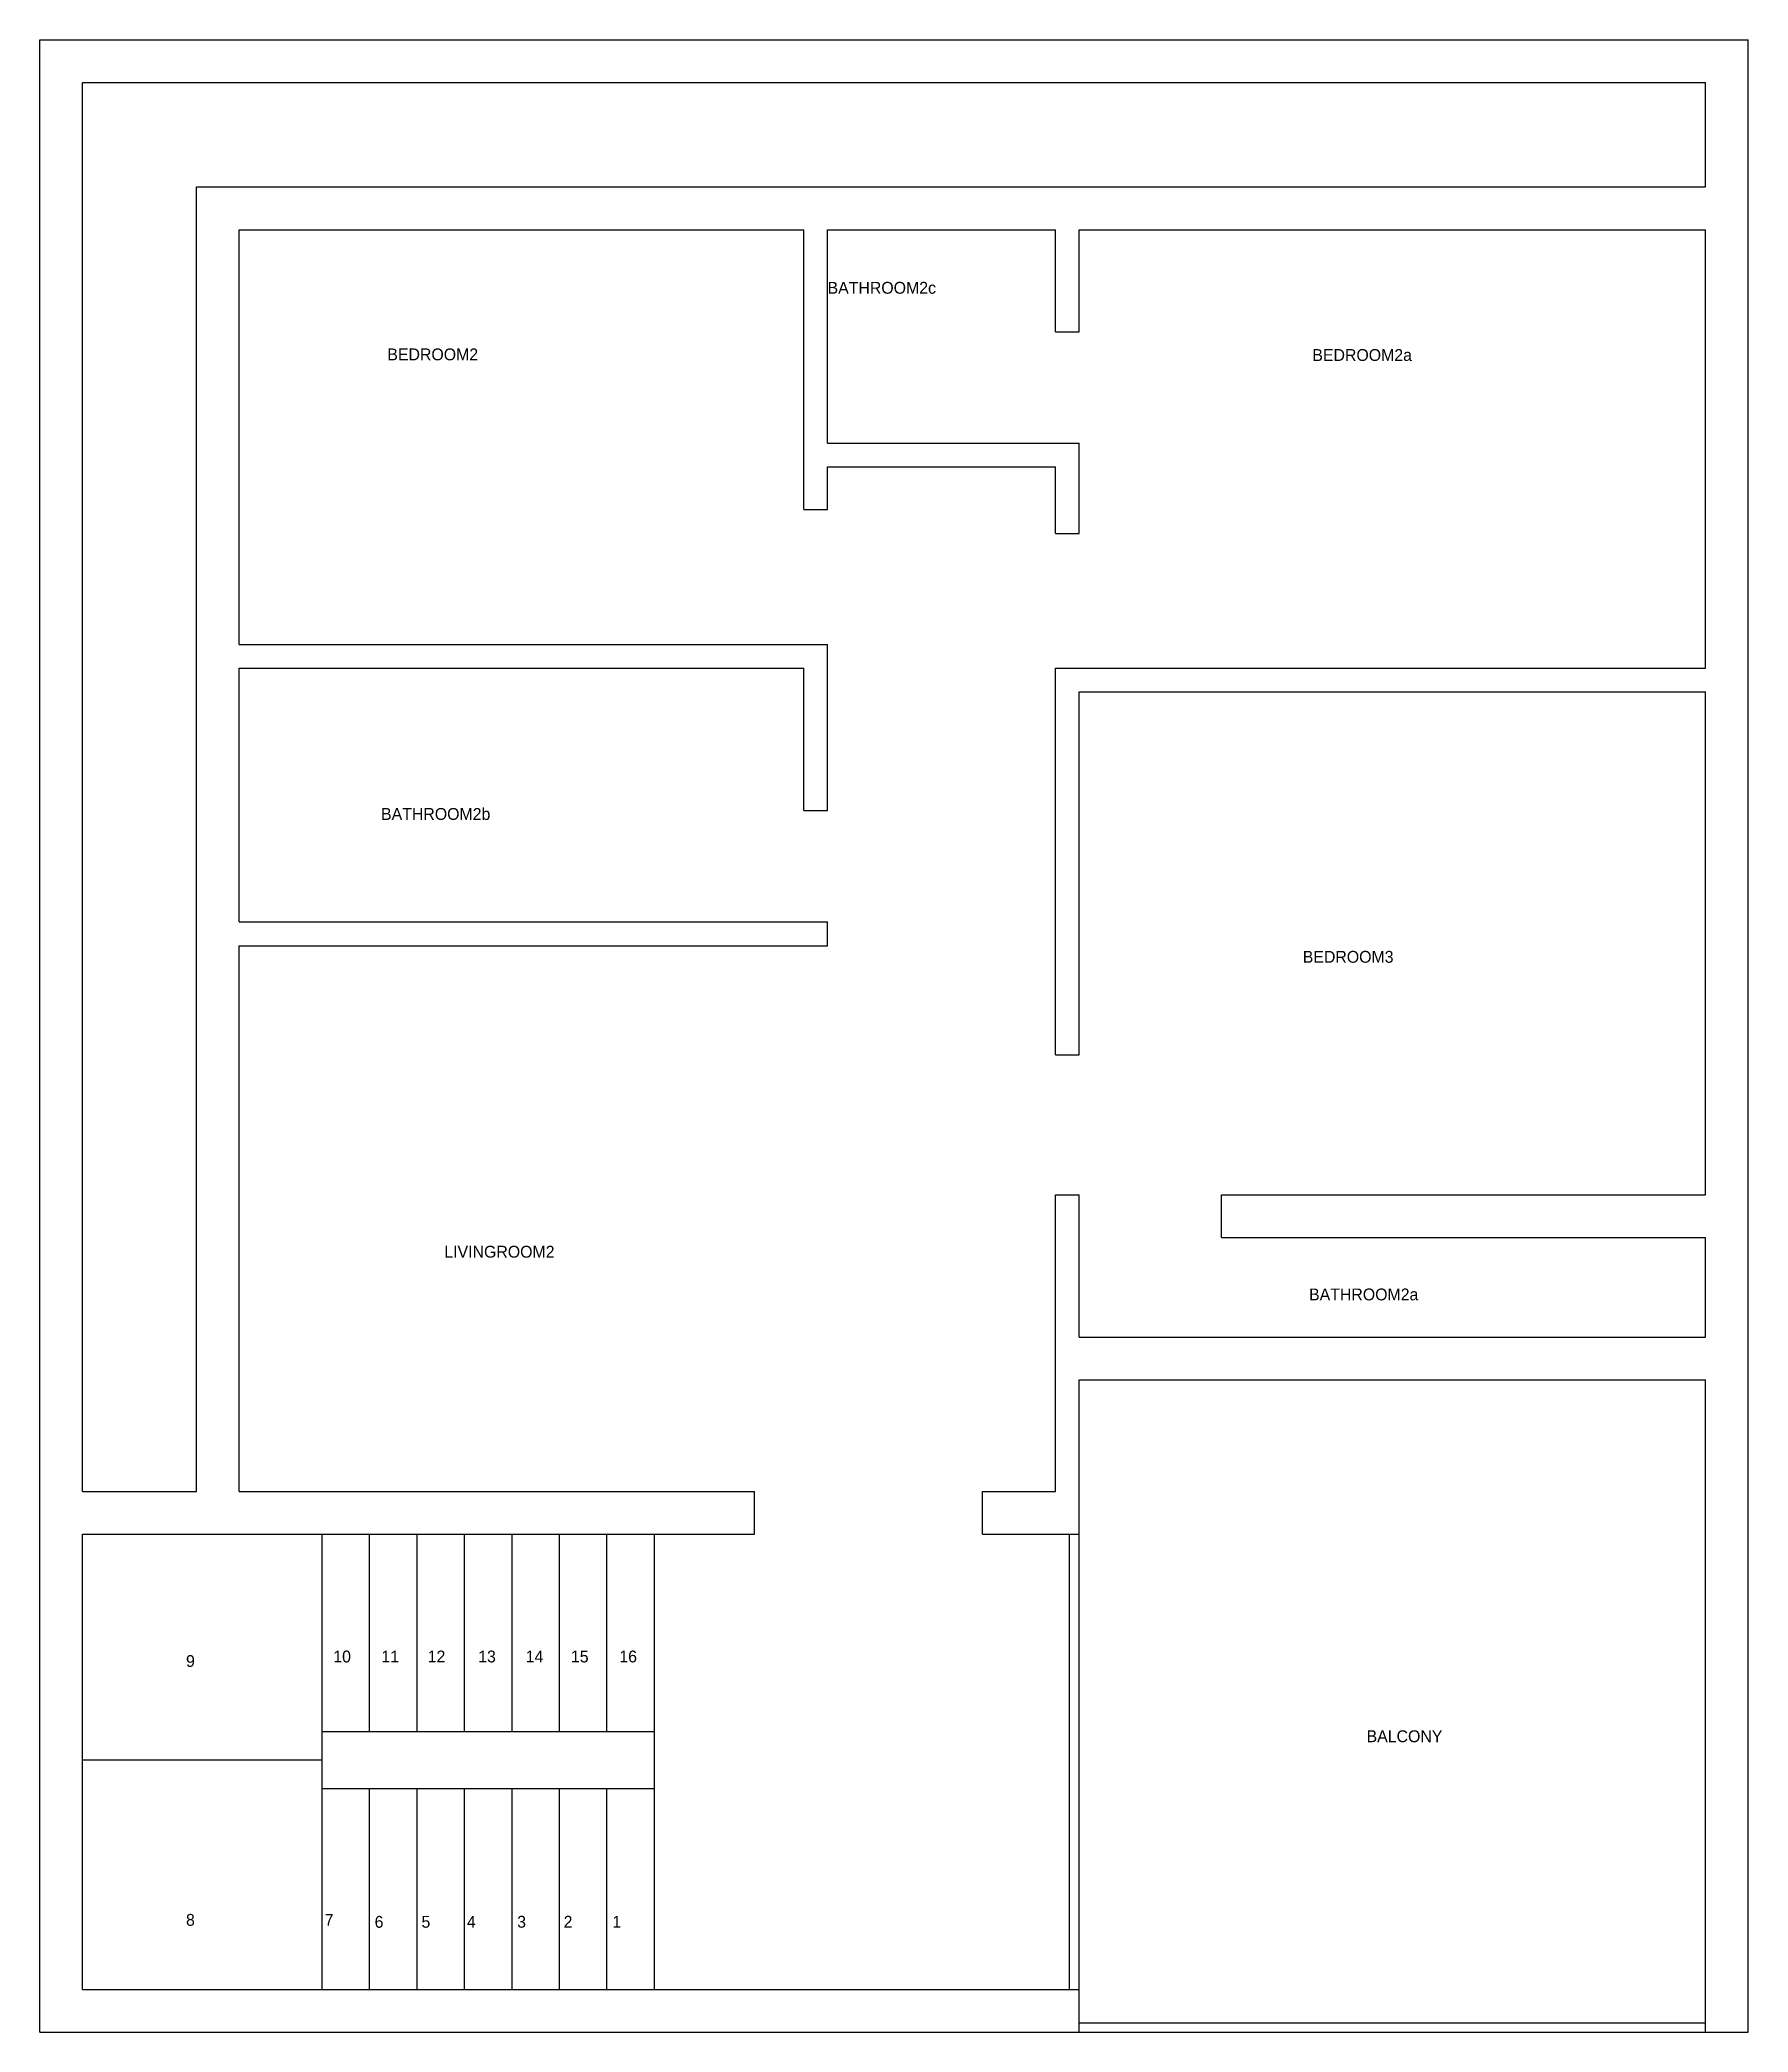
# Model space of a CAD drawing. Header units: metres. Extents: x 0 to 1031, y 0 to 420.
# Drawn here: x 670.8 to 1030.8, y 0 to 420 of the extents above; entities that cross this region are included whole.
import ezdxf

# ---------------------------------------------------------------- set-up
doc = ezdxf.new("R2010")
doc.units = ezdxf.units.M
for name, color, linetype in [('Balcony', 7, 'Continuous'), ('Bathroom2a', 7, 'Continuous'), ('BathRoom2b', 7, 'Continuous'), ('BathRoom2c', 7, 'Continuous'), ('BedRoom2', 7, 'Continuous'), ('BedRoom2a', 7, 'Continuous'), ('BedRoom3', 7, 'Continuous'), ('Boundary', 7, 'Continuous'), ('LivingRoom2', 7, 'Continuous'), ('Staircase', 7, 'Continuous')]:
    doc.layers.add(name, color=color, linetype=linetype)

msp = doc.modelspace()

# ---------------------------------------------------------------- texts
at = {"layer": 'Balcony', "insert": (950.41, 63.63), "char_height": 2.5, "attachment_point": 1}
msp.add_mtext('BALCONY', dxfattribs=at)
at = {"layer": 'BathRoom2b', "char_height": 2.5, "attachment_point": 1}
for s, insert in [('BATHROOM2b', (742.72, 258.06)), ('BATHROOM2a', (938.29, 156.77))]:
    msp.add_mtext(s, dxfattribs=dict(at, insert=insert))
at = {"layer": 'BedRoom2', "insert": (744.05, 354.94), "char_height": 2.5, "attachment_point": 1}
msp.add_mtext('BEDROOM2', dxfattribs=at)
at = {"layer": 'BedRoom2a', "char_height": 2.5, "attachment_point": 1}
for s, insert in [('BATHROOM2c', (836.82, 368.98)), ('BEDROOM2a', (938.98, 354.81))]:
    msp.add_mtext(s, dxfattribs=dict(at, insert=insert))
at = {"layer": 'BedRoom3', "insert": (936.96, 227.94), "char_height": 2.5, "attachment_point": 1}
msp.add_mtext('BEDROOM3', dxfattribs=at)
at = {"layer": 'LivingRoom2', "insert": (756.06, 165.77), "char_height": 2.5, "attachment_point": 1}
msp.add_mtext('LIVINGROOM2', dxfattribs=at)
at = {"layer": 'Staircase', "char_height": 2.5, "attachment_point": 1}
for s, insert in [('10', (732.66, 80.44)), ('11', (742.79, 80.44)), ('12', (752.55, 80.44)), ('13', (763.2, 80.44)), ('14', (773.2, 80.44)), ('15', (782.74, 80.44)), ('16', (792.94, 80.44)), ('9', (701.62, 79.49)), ('8', (701.62, 24.92)), ('7', (730.85, 24.92)), ('6', (741.37, 24.5)), ('5', (751.24, 24.52)), ('4', (760.82, 24.52)), ('3', (771.41, 24.52)), ('2', (781.2, 24.52)), ('1', (791.46, 24.52))]:
    msp.add_mtext(s, dxfattribs=dict(at, insert=insert))

# ---------------------------------------------------------------- linework, layer by layer
at = {"layer": 'Balcony'}
for p, q in [((889.82, 0), (889.82, 137.5)), ((889.82, 137.5), (1021.82, 137.5)), ((1021.82, 0), (1021.82, 137.5)), ((887.82, 9), (887.82, 105)), ((889.82, 2), (1021.82, 2)), ((889.82, 0), (1030.82, 0))]:
    msp.add_line(p, q, dxfattribs=at)
at = {"layer": 'Bathroom2a'}
for p, q in [((889.82, 146.5), (889.82, 176.53)), ((919.82, 167.53), (919.82, 176.53)), ((919.82, 167.53), (1021.82, 167.53)), ((1021.82, 146.5), (1021.82, 167.53)), ((889.82, 146.5), (1021.82, 146.5))]:
    msp.add_line(p, q, dxfattribs=at)
at = {"layer": 'BathRoom2b'}
for p, q in [((712.82, 234.04), (712.82, 287.54)), ((712.82, 287.54), (831.82, 287.54)), ((831.82, 257.54), (831.82, 287.54)), ((831.82, 257.54), (836.82, 257.54)), ((712.82, 234.04), (836.82, 234.04))]:
    msp.add_line(p, q, dxfattribs=at)
at = {"layer": 'BathRoom2c'}
for p, q in [((836.82, 334.96), (836.82, 379.98)), ((836.82, 379.98), (884.82, 379.98)), ((884.82, 358.47), (884.82, 379.98)), ((884.82, 358.47), (889.82, 358.47)), ((836.82, 334.96), (889.82, 334.96))]:
    msp.add_line(p, q, dxfattribs=at)
at = {"layer": 'BedRoom2'}
for p, q in [((712.82, 292.54), (712.82, 379.98)), ((712.82, 379.98), (831.82, 379.98)), ((831.82, 320.96), (831.82, 379.98)), ((831.82, 320.96), (836.82, 320.96)), ((712.82, 292.54), (808.45, 292.54)), ((808.45, 292.54), (836.82, 292.54))]:
    msp.add_line(p, q, dxfattribs=at)
at = {"layer": 'BedRoom2a'}
for p, q in [((889.82, 358.47), (889.82, 379.98)), ((889.82, 379.98), (1021.82, 379.98)), ((1021.82, 287.54), (1021.82, 379.98)), ((889.82, 315.96), (889.82, 334.96)), ((884.82, 315.96), (889.82, 315.96)), ((884.82, 287.54), (1021.82, 287.54))]:
    msp.add_line(p, q, dxfattribs=at)
at = {"layer": 'BedRoom3'}
for p, q in [((889.82, 206.03), (889.82, 282.54)), ((889.82, 282.54), (1021.82, 282.54)), ((889.82, 263.54), (889.82, 282.54)), ((1021.82, 176.53), (1021.82, 282.54)), ((884.82, 206.03), (889.82, 206.03)), ((884.82, 176.53), (889.82, 176.53)), ((919.82, 176.53), (1021.82, 176.53))]:
    msp.add_line(p, q, dxfattribs=at)
at = {"layer": 'Boundary'}
for p, q in [((670.82, 0), (670.82, 420)), ((670.82, 420), (1030.82, 420)), ((1030.82, 0), (1030.82, 420)), ((679.82, 114), (679.82, 411)), ((679.82, 411), (1021.82, 411)), ((1021.82, 388.98), (1021.82, 411)), ((703.82, 114), (703.82, 388.98)), ((703.82, 388.98), (831.82, 388.98)), ((831.82, 388.98), (1021.82, 388.98)), ((679.82, 114), (703.82, 114)), ((670.82, 0), (889.82, 0))]:
    msp.add_line(p, q, dxfattribs=at)
at = {"layer": 'LivingRoom2'}
for p, q in [((836.82, 329.96), (884.82, 329.96)), ((836.82, 320.96), (836.82, 329.96)), ((884.82, 315.96), (884.82, 329.96)), ((836.82, 257.54), (836.82, 292.54)), ((884.82, 206.03), (884.82, 287.54)), ((836.82, 229.04), (836.82, 234.04)), ((712.82, 114), (712.82, 229.04)), ((712.82, 229.04), (836.82, 229.04)), ((884.82, 114), (884.82, 176.53)), ((712.82, 114), (821.45, 114)), ((821.45, 105), (821.45, 114)), ((869.45, 114), (884.82, 114)), ((869.45, 105), (869.45, 114))]:
    msp.add_line(p, q, dxfattribs=at)
at = {"layer": 'Staircase'}
for p, q in [((679.82, 105), (821.45, 105)), ((679.82, 9), (679.82, 105)), ((730.32, 9), (730.32, 105)), ((740.32, 63.38), (740.32, 105)), ((750.32, 63.38), (750.32, 105)), ((760.32, 63.38), (760.32, 105)), ((770.32, 63.38), (770.32, 105)), ((780.32, 63.38), (780.32, 105)), ((790.32, 63.38), (790.32, 105)), ((800.32, 9), (800.32, 105)), ((869.45, 105), (889.82, 105)), ((730.32, 63.38), (800.32, 63.38)), ((679.82, 57.38), (730.32, 57.38)), ((730.32, 51.38), (800.32, 51.38)), ((740.32, 9), (740.32, 51.38)), ((750.32, 9), (750.32, 51.38)), ((760.32, 9), (760.32, 51.38)), ((770.32, 9), (770.32, 51.38)), ((780.32, 9), (780.32, 51.38)), ((790.32, 9), (790.32, 51.38)), ((679.82, 9), (889.82, 9))]:
    msp.add_line(p, q, dxfattribs=at)

msp.set_redraw_order([(e.dxf.handle, doc.entitydb.next_handle()) for e in msp.query("TEXT MTEXT ATTDEF DIMENSION ARC_DIMENSION")])  # texts and dimensions are drawn at this point

doc.saveas('drawing.dxf')
